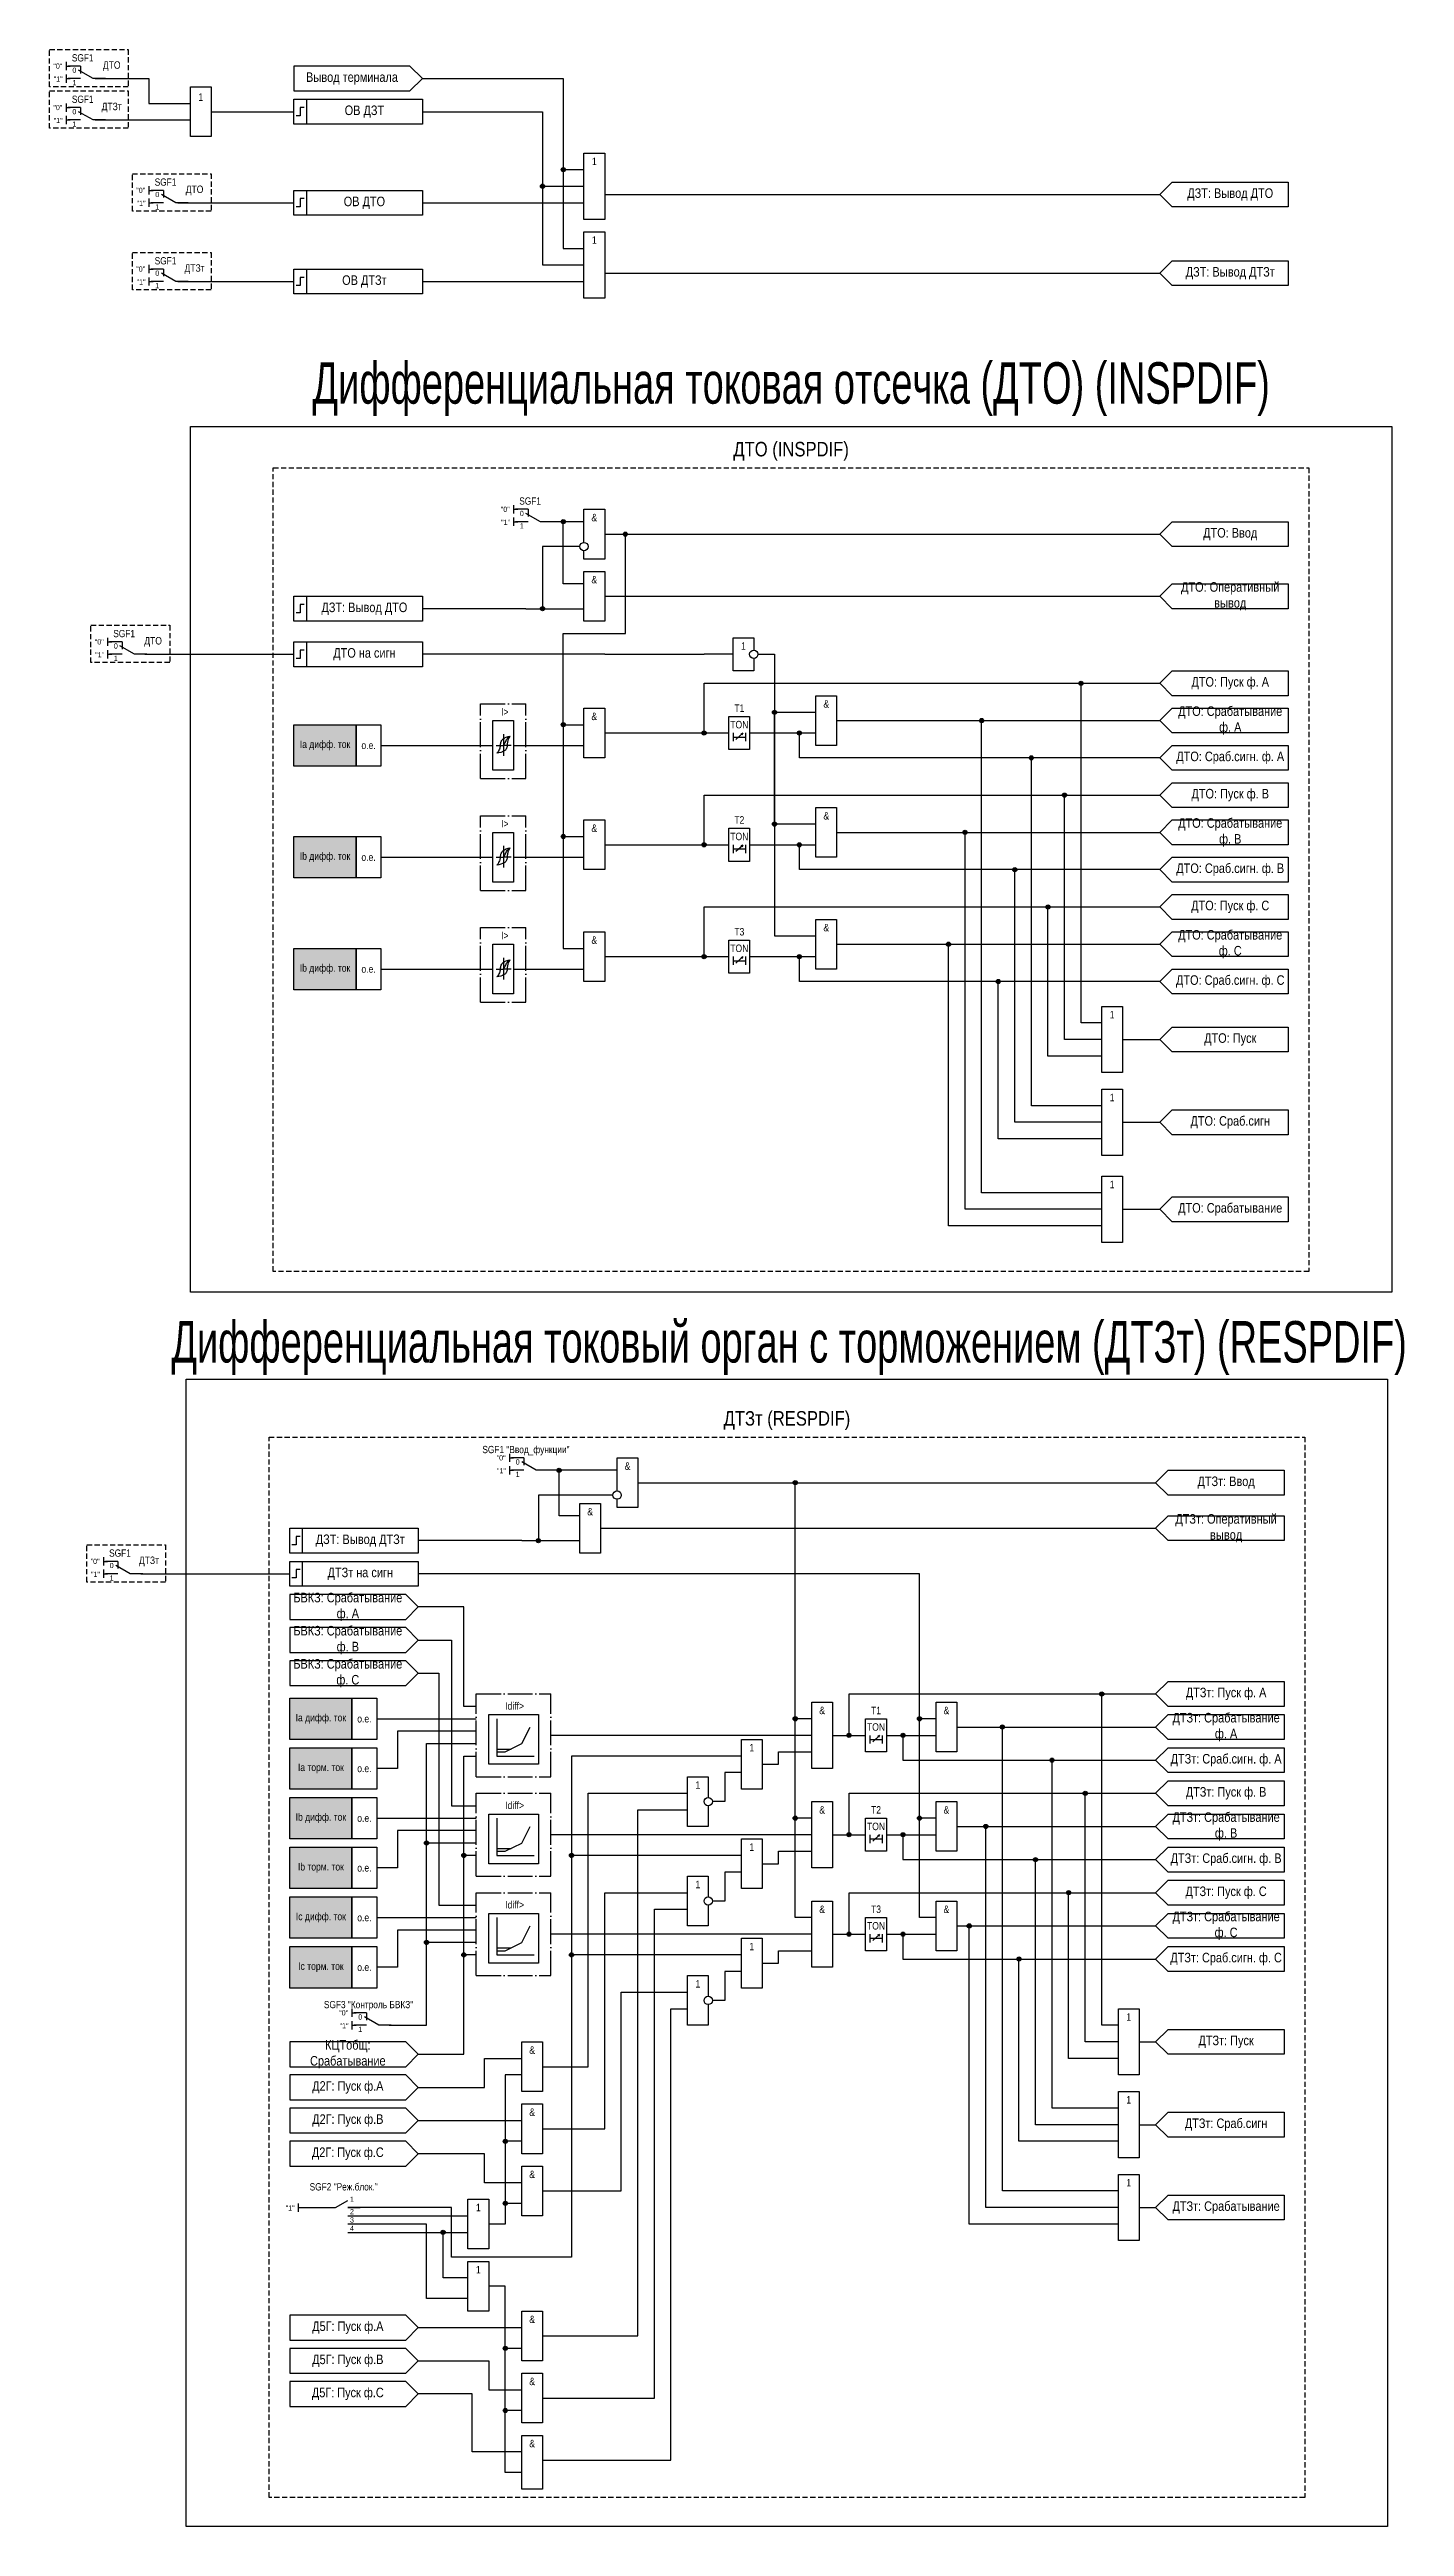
# Model space of a CAD drawing. Header units: millimetres. Extents: x -578 to 4001, y -1196 to 139.
# Drawn here: x -34 to 293, y -466 to 132 of the extents above; entities that cross this region are included whole.
import ezdxf
from ezdxf.enums import TextEntityAlignment as Align

# ---------------------------------------------------------------- set-up
doc = ezdxf.new("R2010")
doc.units = ezdxf.units.MM
doc.linetypes.add('ACAD_ISO04W100', pattern=[30, 24, -3, 0, -3])
doc.linetypes.add('штриховая2', pattern=[0.375, 0.25, -0.125])
doc.layers.add('invisible', color=252, linetype='Continuous', plot=False)
doc.layers.add('TEXT', color=7, linetype='Continuous', lineweight=25)
doc.layers.add('Основная', color=7, linetype='Continuous')
doc.styles.add('1.8_Gost_RD', font='ARIALN.TTF', dxfattribs={"height": 1.8})
doc.styles.add('2.5_Gost_RD', font='ARIALN.TTF', dxfattribs={"height": 2.5})
doc.styles.add('3.5_Gost_RD', font='ARIALN.TTF', dxfattribs={"height": 3.5})
doc.styles.add('Вывод', font='ARIALN.TTF', dxfattribs={"height": 2.5})
doc.styles.add('Компонент', font='ARIALN.TTF', dxfattribs={"height": 3.5})

msp = doc.modelspace()

# ---------------------------------------------------------------- texts
at = {"color": 30, "ltscale": 100, "attachment_point": 5}
for s, insert, char_height, width, style in [('ДТО', (-19, 128), 1.8, 8, '2.5_Gost_RD'), ('ДТЗт', (-19, 118), 1.8, 8, '2.5_Gost_RD'), ('ДТО', (1, 98), 1.8, 8, '2.5_Gost_RD'), ('ДТЗт', (1, 79), 1.8, 8, '2.5_Gost_RD'), ('{\\W0.8;\\C3;Дифференциальная токовая отсечка (ДТО) (INSPDIF)}', (145, 50), 10, 290, '3.5_Gost_RD'), ('\\pt108.5;ДТО (INSPDIF)', (145, 35), 3.5, 250, '3.5_Gost_RD'), ('ДТО', (-9, -11), 1.8, 8, '2.5_Gost_RD'), ('{\\W0.8;\\C3;Дифференциальная токовый орган с торможением (ДТЗт) (RESPDIF)}', (144.5, -181.5), 10, 341, '3.5_Gost_RD'), ('\\pt108.5;ДТЗт (RESPDIF)', (144, -199), 3.5, 250, '3.5_Gost_RD'), ('ДТЗт', (-10, -233), 1.8, 8, '2.5_Gost_RD')]:
    msp.add_mtext(s, dxfattribs=dict(at, insert=insert, char_height=char_height, width=width, style=style))
at = {"color": 0, "ltscale": 100, "insert": (39, 125), "char_height": 2.3, "width": 28, "attachment_point": 5, "style": '2.5_Gost_RD'}
msp.add_mtext('{\\C256;Вывод терминала}', dxfattribs=at)
at = {"color": 6, "ltscale": 100, "char_height": 1.25, "attachment_point": 1, "style": '3.5_Gost_RD'}
for insert in [(-33, 125.5), (-33, 115.5), (-13, 95.5), (-13, 76.5), (-23, -13.5), (-24, -235.5)]:
    msp.add_mtext_dynamic_manual_height_columns('"1"', width=2, gutter_width=17.5, heights=[0], dxfattribs=dict(at, insert=insert))
at = {"color": 6, "ltscale": 100, "insert": (2.5, 120.5), "char_height": 1.8, "width": 5, "attachment_point": 5, "style": '2.5_Gost_RD'}
msp.add_mtext('1', dxfattribs=at)
at = {"ltscale": 100, "char_height": 1.8, "attachment_point": 5}
for s, insert, width, style in [('1', (97.5, 105), 5, '2.5_Gost_RD'), ('1', (97.5, 86), 5, '2.5_Gost_RD'), ('1', (133.5, -12), 5, '2.5_Gost_RD'), ('T1', (132.5, -27), 5, '2.5_Gost_RD'), ('Ia дифф. ток', (32.5, -36), 15, '1.8_Gost_RD'), ('о.е.', (43, -36), 6, '1.8_Gost_RD'), ('TON', (132.5, -31), 5, '2.5_Gost_RD'), ('T2', (132.5, -54), 5, '2.5_Gost_RD'), ('TON', (132.5, -58), 5, '2.5_Gost_RD'), ('Ib дифф. ток', (32.5, -63), 15, '1.8_Gost_RD'), ('о.е.', (43, -63), 6, '1.8_Gost_RD'), ('T3', (132.5, -81), 5, '2.5_Gost_RD'), ('Ib дифф. ток', (32.5, -90), 15, '1.8_Gost_RD'), ('о.е.', (43, -90), 6, '1.8_Gost_RD'), ('TON', (132.5, -85), 5, '2.5_Gost_RD'), ('T1', (165.5, -269), 5, '2.5_Gost_RD'), ('Ia дифф. ток', (31.5, -271), 15, '1.8_Gost_RD'), ('о.е.', (42, -271), 6, '1.8_Gost_RD'), ('TON', (165.5, -273), 5, '2.5_Gost_RD'), ('Ia торм. ток', (31.5, -283), 15, '1.8_Gost_RD'), ('о.е.', (42, -283), 6, '1.8_Gost_RD'), ('T2', (165.5, -293), 5, '2.5_Gost_RD'), ('Ib дифф. ток', (31.5, -295), 15, '1.8_Gost_RD'), ('о.е.', (42, -295), 6, '1.8_Gost_RD'), ('TON', (165.5, -297), 5, '2.5_Gost_RD'), ('Ib торм. ток', (31.5, -307), 15, '1.8_Gost_RD'), ('о.е.', (42, -307), 6, '1.8_Gost_RD'), ('T3', (165.5, -317), 5, '2.5_Gost_RD'), ('Ic дифф. ток', (31.5, -319), 15, '1.8_Gost_RD'), ('о.е.', (42, -319), 6, '1.8_Gost_RD'), ('TON', (165.5, -321), 5, '2.5_Gost_RD'), ('Ic торм. ток', (31.5, -331), 15, '1.8_Gost_RD'), ('о.е.', (42, -331), 6, '1.8_Gost_RD')]:
    msp.add_mtext(s, dxfattribs=dict(at, insert=insert, width=width, style=style))
at = {"ltscale": 100, "char_height": 1.25, "attachment_point": 1, "style": '3.5_Gost_RD'}
for insert in [(75, 18.5), (74, -210.5), (36, -344.5)]:
    msp.add_mtext_dynamic_manual_height_columns('"1"', width=2, gutter_width=17.5, heights=[0], dxfattribs=dict(at, insert=insert))
at = {"layer": 'TEXT', "color": 0, "ltscale": 100, "insert": (42, 117), "char_height": 2.3, "width": 28, "attachment_point": 5, "style": '2.5_Gost_RD'}
msp.add_mtext('{\\C256;ОВ ДЗТ}', dxfattribs=at)
at = {"layer": 'TEXT', "ltscale": 100, "attachment_point": 5, "style": '2.5_Gost_RD'}
for s, insert, char_height, width in [('ДЗТ: Вывод ДТО', (251, 97), 2.3, 28), ('ДЗТ: Вывод ДТЗт', (251, 78), 2.3, 28), ('ДЗТ: Вывод ДТО', (42, -3), 2.3, 28), ('ДЗТ: Вывод ДТЗт', (41, -228), 2.3, 28), ('4', (39, -394), 1.25, 2), ('3', (39, -392), 1.25, 2)]:
    msp.add_mtext(s, dxfattribs=dict(at, insert=insert, char_height=char_height, width=width))
at = {"layer": 'Основная', "color": 0, "ltscale": 100, "char_height": 2.3, "width": 28, "attachment_point": 5, "style": '2.5_Gost_RD'}
for s, insert in [('{\\C256;ОВ ДТО}', (42, 95)), ('{\\C256;ОВ ДТЗт}', (42, 76)), ('{\\C256;ДТО: Оперативный вывод}', (251, 0)), ('{\\C256;ДТО: Пуск ф. A}', (251, -21)), ('{\\C256;ДТО: Срабатывание ф. A}', (251, -30)), ('{\\C256;ДТО: Пуск ф. B}', (251, -48)), ('{\\C256;ДТО: Срабатывание ф. B}', (251, -57)), ('{\\C256;ДТО: Сраб.сигн. ф. B}', (251, -66)), ('{\\C256;ДТО: Пуск ф. C}', (251, -75)), ('{\\C256;ДТО: Срабатывание ф. C}', (251, -84)), ('{\\C256;ДТО: Сраб.сигн. ф. С}', (251, -93)), ('{\\C256;ДТО: Пуск}', (251, -107)), ('{\\C256;ДТО: Сраб.сигн}', (251, -127)), ('{\\C256;ДТО: Срабатывание}', (251, -148)), ('{\\C256;ДТЗт: Оперативный вывод}', (250, -225)), ('{\\C256;БВКЗ: Срабатывание ф. A}', (38, -244)), ('{\\C256;БВКЗ: Срабатывание ф. B}', (38, -252)), ('{\\C256;БВКЗ: Срабатывание ф. C}', (38, -260)), ('{\\C256;ДТЗт: Пуск ф. A}', (250, -265)), ('{\\C256;ДТЗт: Срабатывание ф. A}', (250, -273)), ('{\\C256;ДТЗт: Пуск ф. B}', (250, -289)), ('{\\C256;ДТЗт: Срабатывание ф. B}', (250, -297)), ('{\\C256;ДТЗт: Пуск ф. C}', (250, -313)), ('{\\C256;ДТЗт: Срабатывание ф. C}', (250, -321)), ('{\\C256;КЦТобщ: Срабатывание}', (38, -352)), ('{\\C256;ДТЗт: Пуск}', (250, -349)), ('{\\C256;Д2Г: Пуск ф.A}', (38, -360)), ('{\\C256;Д2Г: Пуск ф.B}', (38, -368)), ('{\\C256;Д2Г: Пуск ф.C}', (38, -376)), ('{\\C256;ДТЗт: Срабатывание}', (250, -389)), ('{\\C256;Д5Г: Пуск ф.A}', (38, -418)), ('{\\C256;Д5Г: Пуск ф.B}', (38, -426)), ('{\\C256;Д5Г: Пуск ф.C}', (38, -434))]:
    msp.add_mtext(s, dxfattribs=dict(at, insert=insert))
at = {"layer": 'Основная', "ltscale": 100, "attachment_point": 5, "style": '2.5_Gost_RD'}
for s, insert, char_height, width in [('&', (97.5, 19), 1.8, 5), ('ДТО: Ввод', (251, 15), 2.3, 28), ('&', (97.5, 4), 1.8, 5), ('ДТО на сигн', (42, -14), 2.3, 28), ('&', (97.5, -29), 1.8, 5), ('&', (153.5, -26), 1.8, 5), ('ДТО: Сраб.сигн. ф. A', (251, -39), 2.3, 28), ('&', (153.5, -53), 1.8, 5), ('&', (97.5, -56), 1.8, 5), ('&', (97.5, -83), 1.8, 5), ('&', (153.5, -80), 1.8, 5), ('1', (222.5, -101), 1.8, 5), ('1', (222.5, -121), 1.8, 5), ('1', (222.5, -142), 1.8, 5), ('&', (105.5, -210), 1.8, 5), ('ДТЗт: Ввод', (250, -214), 2.3, 28), ('&', (96.5, -221), 1.8, 5), ('ДТЗт на сигн', (41, -236), 2.3, 28), ('&', (152.5, -269), 1.8, 5), ('&', (182.5, -269), 1.8, 5), ('1', (135.5, -278), 1.8, 5), ('ДТЗт: Сраб.сигн. ф. A', (250, -281), 2.3, 28), ('1', (122.5, -287), 1.8, 5), ('&', (152.5, -293), 1.8, 5), ('&', (182.5, -293), 1.8, 5), ('1', (135.5, -302), 1.8, 5), ('ДТЗт: Сраб.сигн. ф. В', (250, -305), 2.3, 28), ('1', (122.5, -311), 1.8, 5), ('&', (152.5, -317), 1.8, 5), ('&', (182.5, -317), 1.8, 5), ('1', (135.5, -326), 1.8, 5), ('ДТЗт: Сраб.сигн. ф. С', (250, -329), 2.3, 28), ('1', (122.5, -335), 1.8, 5), ('1', (226.5, -343), 1.8, 5), ('&', (82.5, -351), 1.8, 5), ('1', (226.5, -363), 1.8, 5), ('&', (82.5, -366), 1.8, 5), ('ДТЗт: Сраб.сигн', (250, -369), 2.3, 28), ('&', (82.5, -381), 1.8, 5), ('1', (226.5, -383), 1.8, 5), ('1', (69.5, -389), 1.8, 5), ('1', (69.5, -404), 1.8, 5), ('&', (82.5, -416), 1.8, 5), ('&', (82.5, -431), 1.8, 5), ('&', (82.5, -446), 1.8, 5)]:
    msp.add_mtext(s, dxfattribs=dict(at, insert=insert, char_height=char_height, width=width))
at = {"layer": 'Основная', "color": 7, "ltscale": 100, "char_height": 1.8, "attachment_point": 1, "style": '1.8_Gost_RD'}
for s, insert in [('I>', (75, -27)), ('I>', (75, -54)), ('I>', (75, -81)), ('Idiff>', (76, -267)), ('Idiff>', (76, -291)), ('Idiff>', (76, -315))]:
    msp.add_mtext_dynamic_manual_height_columns(s, width=4, gutter_width=17.5, heights=[0], dxfattribs=dict(at, insert=insert))
at = {"layer": 'Основная', "ltscale": 100, "insert": (23, -388.5), "char_height": 1.25, "attachment_point": 1, "style": '3.5_Gost_RD'}
msp.add_mtext_dynamic_manual_height_columns('"1"', width=2, gutter_width=17.5, heights=[0], dxfattribs=at)

# ---------------------------------------------------------------- blocks, each defined once
blk = doc.blocks.new('Точка')
at = {"ltscale": 100}
h = blk.add_hatch(color=256, dxfattribs=at)
h.dxf.hatch_style = 1
edge = h.paths.add_edge_path()
edge.add_arc((0, 0), 0.5, 0, 360)
blk.add_circle((0, 0), 0.5, dxfattribs=at)
blk = doc.blocks.new('*U898')
at = {"layer": 'Основная', "linetype": 'ACAD_ISO04W100', "ltscale": 0.25}
for p, q in [((0, 0), (11, 0)), ((0, -18), (0, 0)), ((11, -18), (11, 0)), ((0, -18), (11, -18))]:
    blk.add_line(p, q, dxfattribs=at)
at = {"layer": 'Основная', "style": 'Компонент'}
blk.add_attdef('ОУ', text='', height=3.5, dxfattribs=at).set_placement((11, 0), align=Align.MIDDLE_CENTER)
blk = doc.blocks.new('*U1018')
at = {"layer": 'Основная', "linetype": 'ACAD_ISO04W100', "ltscale": 0.25}
for p, q in [((0, 0), (18, 0)), ((0, -20), (0, 0)), ((18, -20), (18, 0)), ((0, -20), (18, -20))]:
    blk.add_line(p, q, dxfattribs=at)
at = {"layer": 'Основная', "style": 'Компонент'}
blk.add_attdef('ОУ', text='', height=3.5, dxfattribs=at).set_placement((18, 0), align=Align.MIDDLE_CENTER)
blk = doc.blocks.new('*U956')
at = {"layer": 'Основная', "color": 0}
blk.add_line((0, 0), (6, 3.4), dxfattribs=at)
blk = doc.blocks.new('*U1017')
at = {"layer": 'Основная', "color": 0}
for p, q in [((-9, 0), (-3, 0)), ((3, 0), (9, 0))]:
    blk.add_line(p, q, dxfattribs=at)
at = {"layer": 'Основная', "ltscale": 0.25}
blk.add_blockref('*U956', (-3, 0), dxfattribs=at)
at = {"layer": 'Основная'}
for tag, height, style, p in [('ОУ', 3.5, 'Компонент', (1, 10)), ('В2', 2.5, 'Вывод', (5, 4)), ('В1', 2.5, 'Вывод', (5, -2))]:
    blk.add_attdef(tag, text='', height=height, dxfattribs=dict(at, style=style)).set_placement(p, align=Align.MIDDLE_CENTER)
blk = doc.blocks.new('*U958')
at = {"layer": 'Основная', "color": 0}
blk.add_line((0, 0), (7, 4), dxfattribs=at)
at = {"layer": 'Основная', "ltscale": 0.35}
blk.add_line((6, 6), (6, 2.5), dxfattribs=at)
blk = doc.blocks.new('*U985')
at = {"layer": 'Основная', "color": 0}
for p, q in [((-3, 6), (-9, 6)), ((-3, 0), (-9, 0)), ((9, 0), (3, 0))]:
    blk.add_line(p, q, dxfattribs=at)
at = {"layer": 'Основная', "ltscale": 0.25, "xscale": -1}
blk.add_blockref('*U958', (3, 0), dxfattribs=at)
at = {"layer": 'Основная'}
for tag, height, style, p in [('В1', 2.5, 'Вывод', (-14, 6)), ('В2', 2.5, 'Вывод', (-6, 4)), ('ОУ', 3.5, 'Компонент', (-2, 10)), ('В3', 2.5, 'Вывод', (-6, -2))]:
    blk.add_attdef(tag, text='', height=height, dxfattribs=dict(at, style=style)).set_placement(p, align=Align.MIDDLE_CENTER)

# ---------------------------------------------------------------- hatches: boundary and pattern name
at = {"ltscale": 100, "true_color": 0xf7941d}
h = msp.add_hatch(color=30, dxfattribs=at)
h.dxf.hatch_style = 1
h.paths.add_polyline_path([(25, -31), (40, -31), (40, -41), (25, -41)])
h = msp.add_hatch(color=30, dxfattribs=at)
h.dxf.hatch_style = 1
h.paths.add_polyline_path([(25, -58), (40, -58), (40, -68), (25, -68)])
h = msp.add_hatch(color=30, dxfattribs=at)
h.dxf.hatch_style = 1
h.paths.add_polyline_path([(25, -85), (40, -85), (40, -95), (25, -95)])
h = msp.add_hatch(color=30, dxfattribs=at)
h.dxf.hatch_style = 1
h.paths.add_polyline_path([(24, -266), (39, -266), (39, -276), (24, -276)])
h = msp.add_hatch(color=30, dxfattribs=at)
h.dxf.hatch_style = 1
h.paths.add_polyline_path([(24, -278), (39, -278), (39, -288), (24, -288)])
h = msp.add_hatch(color=30, dxfattribs=at)
h.dxf.hatch_style = 1
h.paths.add_polyline_path([(24, -290), (39, -290), (39, -300), (24, -300)])
h = msp.add_hatch(color=30, dxfattribs=at)
h.dxf.hatch_style = 1
h.paths.add_polyline_path([(24, -302), (39, -302), (39, -312), (24, -312)])
h = msp.add_hatch(color=30, dxfattribs=at)
h.dxf.hatch_style = 1
h.paths.add_polyline_path([(24, -314), (39, -314), (39, -324), (24, -324)])
h = msp.add_hatch(color=30, dxfattribs=at)
h.dxf.hatch_style = 1
h.paths.add_polyline_path([(24, -326), (39, -326), (39, -336), (24, -336)])

# ---------------------------------------------------------------- linework, layer by layer
at = {"color": 6, "ltscale": 100}
for p, q in [((-30, 129), (-30, 127)), ((-30, 128), (-29, 128)), ((-30, 126), (-30, 124)), ((-30, 125), (-29, 125)), ((-30, 119), (-30, 117)), ((-30, 118), (-29, 118)), ((-30, 116), (-30, 114)), ((-30, 115), (-29, 115)), ((-10, 99), (-10, 97)), ((-10, 98), (-9, 98)), ((-10, 96), (-10, 94)), ((-10, 95), (-9, 95)), ((-10, 80), (-10, 78)), ((-10, 79), (-9, 79)), ((-10, 77), (-10, 75)), ((-10, 76), (-9, 76)), ((-20, -10), (-20, -12)), ((-20, -11), (-19, -11)), ((-20, -13), (-20, -15)), ((-20, -14), (-19, -14)), ((-21, -232), (-21, -234)), ((-21, -233), (-20, -233)), ((-21, -235), (-21, -237)), ((-21, -236), (-20, -236))]:
    msp.add_line(p, q, dxfattribs=at)
at = {"ltscale": 100}
for p, q in [((78, 22), (78, 20)), ((78, 21), (79, 21)), ((78, 19), (78, 17)), ((78, 18), (79, 18)), ((81, -3), (95, -3)), ((90, -31), (95, -31)), ((77, -207), (77, -209)), ((77, -208), (78, -208)), ((77, -210), (77, -212)), ((77, -211), (78, -211)), ((80, -228), (94, -228)), ((39, -341), (39, -343)), ((39, -342), (40, -342)), ((39, -344), (39, -346)), ((39, -345), (40, -345))]:
    msp.add_line(p, q, dxfattribs=at)
at = {"color": 7, "ltscale": 100}
for p, q in [((131.7, -34.54), (133.37, -33.05)), ((133.37, -33.05), (132.85, -33.27)), ((133.37, -33.05), (133.11, -33.52)), ((131.7, -61.54), (133.37, -60.05)), ((133.37, -60.05), (132.85, -60.27)), ((133.37, -60.05), (133.11, -60.52)), ((131.7, -88.54), (133.37, -87.05)), ((133.37, -87.05), (132.85, -87.27)), ((133.37, -87.05), (133.11, -87.52)), ((164.7, -276.54), (166.37, -275.05)), ((166.37, -275.05), (165.85, -275.27)), ((166.37, -275.05), (166.11, -275.52)), ((164.7, -300.54), (166.37, -299.05)), ((166.37, -299.05), (165.85, -299.27)), ((166.37, -299.05), (166.11, -299.52)), ((164.7, -324.54), (166.37, -323.05)), ((166.37, -323.05), (165.85, -323.27)), ((166.37, -323.05), (166.11, -323.52))]:
    msp.add_line(p, q, dxfattribs=at)
at = {"color": 6, "linetype": 'штриховая2', "ltscale": 5}
for points in [[(-34, 132), (-15, 132), (-15, 123), (-34, 123)], [(-34, 122), (-15, 122), (-15, 113), (-34, 113)], [(-14, 102), (5, 102), (5, 93), (-14, 93)], [(-14, 83), (5, 83), (5, 74), (-14, 74)], [(-24, -7), (-5, -7), (-5, -16), (-24, -16)], [(-25, -229), (-6, -229), (-6, -238), (-25, -238)]]:
    msp.add_lwpolyline(points, close=True, dxfattribs=at)
at = {"ltscale": 100}
for points in [[(56, 125), (53, 128), (25, 128), (25, 122), (53, 122), (56, 125)], [(56, 125), (90, 125), (90, 84), (95, 84)], [(56, 125), (90, 125), (90, 103), (95, 103)], [(56, 117), (85, 117), (85, 99), (95, 99)], [(56, 117), (85, 117), (85, 80), (95, 80)], [(100, 97), (234, 97)], [(56, 95), (95, 95)], [(100, 78), (234, 78)], [(56, 76), (95, 76)], [(95, 3), (90, 3), (90, 18), (85, 18)], [(95, 18), (90, 18)], [(94, 12), (85, 12), (85, -3)], [(90, -31), (90, -31), (90, -9), (105, -9), (105, 15)], [(100, 15), (234, 15)], [(95, 3), (90, 3)], [(100, 0), (234, 0)], [(81, -3), (62, -3), (62, -3), (56, -3)], [(136, -15), (136, -18), (131, -18), (131, -10), (136, -10), (136, -13)], [(100, -14), (56, -14)], [(100, -14), (124, -14)], [(131, -14), (124, -14), (124, -14)], [(137, -14), (141, -14), (141, -82), (151, -82)], [(124, -33), (124, -21), (234, -21)], [(220, -103), (215, -103), (215, -21)], [(151, -55), (141, -55), (141, -28)], [(141, -28), (151, -28)], [(90, -31), (90, -31), (90, -58), (95, -58)], [(131, -33), (131, -35)], [(131, -34), (134, -34)], [(134, -33), (134, -35)], [(234, -39), (147, -39), (147, -33)], [(156, -30), (234, -30)], [(220, -144), (191, -144), (191, -30)], [(220, -123), (203, -123), (203, -39)], [(124, -60), (124, -48), (234, -48)], [(220, -107), (211, -107), (211, -48)], [(90, -58), (90, -58), (90, -85), (95, -85)], [(156, -57), (234, -57)], [(220, -148), (187, -148), (187, -57)], [(131, -60), (131, -62)], [(131, -61), (134, -61)], [(134, -60), (134, -62)], [(234, -66), (147, -66), (147, -60)], [(220, -127), (199, -127), (199, -66)], [(124, -87), (124, -75), (234, -75)], [(220, -111), (207, -111), (207, -75)], [(131, -87), (131, -89)], [(131, -88), (134, -88)], [(134, -87), (134, -89)], [(234, -93), (147, -93), (147, -87)], [(156, -84), (234, -84)], [(220, -152), (183, -152), (183, -84)], [(220, -131), (195, -131), (195, -93)], [(225, -107), (234, -107)], [(225, -127), (234, -127)], [(225, -148), (234, -148)], [(94, -222), (89, -222), (89, -211), (84, -211)], [(103, -211), (89, -211)], [(108, -214), (233, -214)], [(150, -271), (146, -271), (146, -214)], [(102, -217), (84, -217), (84, -228)], [(94, -222), (89, -222)], [(99, -225), (233, -225)], [(80, -228), (61, -228), (61, -228), (55, -228)], [(180, -271), (176, -271), (176, -236), (55, -236)], [(69, -268), (66, -268), (66, -244), (55, -244)], [(55, -252), (63, -252), (63, -292), (69, -292)], [(55, -260), (60, -260), (60, -316), (69, -316)], [(159, -275), (159, -265), (233, -265)], [(224, -345), (220, -345), (220, -265)], [(69, -274), (50, -274), (50, -283), (45, -283)], [(74, -271), (74, -280)], [(74, -279), (76, -279), (80, -277), (82, -273)], [(150, -275), (87, -275)], [(150, -295), (146, -295), (146, -271)], [(164, -275), (164, -277)], [(167, -275), (167, -277)], [(168, -275), (180, -275)], [(172, -275), (172, -281), (233, -281)], [(180, -295), (176, -295), (176, -271)], [(185, -273), (233, -273)], [(224, -385), (196, -385), (196, -273)], [(133, -280), (92, -280), (92, -401), (63, -401), (63, -389), (38, -389)], [(48, -345), (57, -345), (57, -277), (69, -277)], [(55, -352), (66, -352), (66, -280), (69, -280)], [(74, -278.31), (77.39, -278.31)], [(74, -280), (83, -280)], [(138, -282), (142, -282), (142, -279), (150, -279)], [(164, -276), (167, -276)], [(224, -365), (208, -365), (208, -281)], [(133, -284), (129, -284), (129, -291), (126, -291)], [(85, -355), (96, -355), (96, -289), (120, -289)], [(85, -420), (108, -420), (108, -293), (120, -293)], [(159, -299), (159, -289), (233, -289)], [(224, -349), (216, -349), (216, -289)], [(69, -298), (50, -298), (50, -307), (45, -307)], [(74, -295), (74, -304)], [(74, -303), (76, -303), (80, -301), (82, -297)], [(150, -299), (87, -299)], [(150, -319), (146, -319), (146, -295)], [(168, -299), (180, -299)], [(172, -299), (172, -305), (233, -305)], [(180, -319), (176, -319), (176, -295)], [(185, -297), (233, -297)], [(224, -389), (192, -389), (192, -297)], [(69, -301), (57, -301)], [(69, -304), (66, -304)], [(74, -302.31), (77.39, -302.31)], [(74, -304), (83, -304)], [(133, -304), (92, -304)], [(138, -306), (142, -306), (142, -303), (150, -303)], [(164, -299), (164, -301)], [(164, -300), (167, -300)], [(167, -299), (167, -301)], [(133, -308), (129, -308), (129, -315), (126, -315)], [(224, -369), (204, -369), (204, -305)], [(85, -370), (100, -370), (100, -313), (120, -313)], [(159, -323), (159, -313), (233, -313)], [(224, -353), (212, -353), (212, -313)], [(69, -322), (50, -322), (50, -331), (45, -331)], [(74, -319), (74, -328)], [(74, -327), (76, -327), (80, -325), (82, -321)], [(85, -435), (112, -435), (112, -317), (120, -317)], [(185, -321), (233, -321)], [(224, -393), (188, -393), (188, -321)], [(69, -325), (57, -325)], [(69, -328), (66, -328)], [(74, -326.31), (77.39, -326.31)], [(74, -328), (83, -328)], [(150, -323), (87, -323)], [(133, -328), (92, -328)], [(138, -330), (142, -330), (142, -327), (150, -327)], [(164, -323), (164, -325)], [(164, -324), (167, -324)], [(167, -323), (167, -325)], [(168, -323), (180, -323)], [(172, -323), (172, -329), (233, -329)], [(133, -332), (129, -332), (129, -339), (126, -339)], [(224, -373), (200, -373), (200, -329)], [(85, -385), (104, -385), (104, -337), (120, -337)], [(85, -450), (116, -450), (116, -341), (120, -341)], [(229, -349), (233, -349)], [(55, -360), (71, -360), (71, -353), (80, -353)], [(80, -357), (76, -357), (76, -393), (72, -393)], [(55, -368), (80, -368)], [(229, -369), (233, -369)], [(80, -383), (71, -383), (71, -376), (55, -376)], [(80, -373), (76, -373)], [(80, -388), (76, -388)], [(26, -389), (35, -389)], [(38, -391), (67, -391)], [(67, -411), (57, -411), (57, -393), (38, -393)], [(229, -389), (233, -389)], [(38, -395), (67, -395)], [(67, -406), (61, -406), (61, -395)], [(80, -453), (76, -453), (76, -408), (72, -408)], [(55, -418), (80, -418)], [(80, -423), (76, -423)], [(55, -426), (72, -426), (72, -433), (80, -433)], [(80, -448), (68, -448), (68, -434), (55, -434)], [(80, -438), (76, -438)], [(80, -453), (76, -453)]]:
    msp.add_lwpolyline(points, dxfattribs=at)
at = {"color": 6, "ltscale": 100}
for points in [[(-23, 125), (-10, 125), (-10, 119), (0, 119)], [(-23, 115), (0, 115)]]:
    msp.add_lwpolyline(points, dxfattribs=at)
msp.add_lwpolyline([(0, 123), (5, 123), (5, 111), (0, 111)], close=True, dxfattribs=at)
at = {"ltscale": 100}
for points in [[(25, 120), (28, 120), (28, 114), (25, 114)], [(25, 120), (56, 120), (56, 114), (25, 114)], [(95, 107), (100, 107), (100, 91), (95, 91)], [(25, 98), (28, 98), (28, 92), (25, 92)], [(25, 98), (56, 98), (56, 92), (25, 92)], [(265, 94), (237, 94), (234, 97), (237, 100), (265, 100)], [(95, 88), (100, 88), (100, 72), (95, 72)], [(25, 79), (28, 79), (28, 73), (25, 73)], [(25, 79), (56, 79), (56, 73), (25, 73)], [(265, 75), (237, 75), (234, 78), (237, 81), (265, 81)], [(130, -29), (135, -29), (135, -37), (130, -37)], [(25, -31), (40, -31), (40, -41), (25, -41)], [(40, -31), (46, -31), (46, -41), (40, -41)], [(25, -58), (40, -58), (40, -68), (25, -68)], [(40, -58), (46, -58), (46, -68), (40, -68)], [(130, -56), (135, -56), (135, -64), (130, -64)], [(130, -83), (135, -83), (135, -91), (130, -91)], [(25, -85), (40, -85), (40, -95), (25, -95)], [(40, -85), (46, -85), (46, -95), (40, -95)], [(220, -99), (225, -99), (225, -115), (220, -115)], [(220, -119), (225, -119), (225, -135), (220, -135)], [(220, -140), (225, -140), (225, -156), (220, -156)], [(24, -266), (39, -266), (39, -276), (24, -276)], [(39, -266), (45, -266), (45, -276), (39, -276)], [(150, -267), (155, -267), (155, -283), (150, -283)], [(163, -271), (168, -271), (168, -279), (163, -279)], [(24, -278), (39, -278), (39, -288), (24, -288)], [(39, -278), (45, -278), (45, -288), (39, -288)], [(24, -290), (39, -290), (39, -300), (24, -300)], [(39, -290), (45, -290), (45, -300), (39, -300)], [(150, -291), (155, -291), (155, -307), (150, -307)], [(163, -295), (168, -295), (168, -303), (163, -303)], [(24, -302), (39, -302), (39, -312), (24, -312)], [(39, -302), (45, -302), (45, -312), (39, -312)], [(24, -314), (39, -314), (39, -324), (24, -324)], [(39, -314), (45, -314), (45, -324), (39, -324)], [(150, -315), (155, -315), (155, -331), (150, -331)], [(163, -319), (168, -319), (168, -327), (163, -327)], [(24, -326), (39, -326), (39, -336), (24, -336)], [(39, -326), (45, -326), (45, -336), (39, -336)], [(224, -341), (229, -341), (229, -357), (224, -357)], [(224, -361), (229, -361), (229, -377), (224, -377)], [(224, -381), (229, -381), (229, -397), (224, -397)]]:
    msp.add_lwpolyline(points, close=True, dxfattribs=at)
at = {"lineweight": 30, "ltscale": 100}
for points in [[(27.5, 118), (26.5, 118), (26.5, 116), (25.5, 116)], [(27.5, 96), (26.5, 96), (26.5, 94), (25.5, 94)], [(27.5, 77), (26.5, 77), (26.5, 75), (25.5, 75)]]:
    msp.add_lwpolyline(points, dxfattribs=at)
at = {"color": 2, "ltscale": 100}
for points in [[(0, 41), (290, 41), (290, -168), (0, -168)], [(-1, -189), (289, -189), (289, -466), (-1, -466)]]:
    msp.add_lwpolyline(points, close=True, dxfattribs=at)
at = {"layer": 'invisible', "color": 6, "ltscale": 100}
for p, q in [((-11, -14), (25, -14)), ((-12, -236), (24, -236))]:
    msp.add_line(p, q, dxfattribs=at)
for points in [[(5, 117), (25, 117)], [(-3, 95), (25, 95)], [(-3, 76), (25, 76)]]:
    msp.add_lwpolyline(points, dxfattribs=at)
at = {"layer": 'Основная', "ltscale": 100}
for p, q in [((73, -31.5), (73, -30)), ((73, -30), (78, -30)), ((73, -39), (73, -31)), ((78, -30), (78, -36)), ((73, -42), (73, -39)), ((78, -36), (95, -36)), ((78, -36), (78, -42)), ((78, -42), (73, -42)), ((73, -58.5), (73, -57)), ((73, -57), (78, -57)), ((73, -66), (73, -58)), ((78, -57), (78, -63)), ((78, -63), (95, -63)), ((78, -63), (78, -69)), ((73, -69), (73, -66)), ((78, -69), (73, -69)), ((73, -85.5), (73, -84)), ((73, -84), (78, -84)), ((73, -93), (73, -85)), ((78, -84), (78, -90)), ((73, -96), (73, -93)), ((78, -90), (95, -90)), ((78, -90), (78, -96)), ((78, -96), (73, -96)), ((72, -271.5), (72, -270)), ((72, -270), (84, -270)), ((72, -279), (72, -271)), ((84, -270), (84, -276)), ((72, -282), (72, -279)), ((84, -276), (84, -282)), ((84, -282), (72, -282)), ((72, -295.5), (72, -294)), ((72, -294), (84, -294)), ((72, -303), (72, -295)), ((84, -294), (84, -300)), ((72, -306), (72, -303)), ((84, -300), (84, -306)), ((84, -306), (72, -306)), ((72, -319.5), (72, -318)), ((72, -318), (84, -318)), ((72, -327), (72, -319)), ((84, -318), (84, -324)), ((72, -330), (72, -327)), ((84, -324), (84, -330)), ((84, -330), (72, -330)), ((26, -388), (26, -390))]:
    msp.add_line(p, q, dxfattribs=at)
at = {"layer": 'Основная'}
for p, q in [((75.6, -33.28), (75.6, -38.48)), ((75.6, -60.28), (75.6, -65.48)), ((75.6, -87.28), (75.6, -92.48))]:
    msp.add_line(p, q, dxfattribs=at)
at = {"layer": 'Основная', "color": 7, "ltscale": 100}
for p, q in [((46, -36), (73, -36)), ((73.79, -36), (75.6, -36)), ((77.42, -36), (75.6, -36)), ((46, -63), (73, -63)), ((73.79, -63), (75.6, -63)), ((77.42, -63), (75.6, -63)), ((46, -90), (73, -90)), ((73.79, -90), (75.6, -90)), ((77.42, -90), (75.6, -90)), ((45, -271), (69, -271)), ((45, -295), (69, -295)), ((45, -319), (69, -319))]:
    msp.add_line(p, q, dxfattribs=at)
at = {"layer": 'Основная', "linetype": 'штриховая2', "ltscale": 5}
for points in [[(20, 31), (270, 31), (270, -163), (20, -163)], [(19, -203), (269, -203), (269, -459), (19, -459)]]:
    msp.add_lwpolyline(points, close=True, dxfattribs=at)
at = {"layer": 'Основная', "ltscale": 100}
for points in [[(95, 13), (95, 21), (100, 21), (100, 9), (95, 9), (95, 11)], [(100, -33), (130, -33), (130, -33), (130, -33)], [(135, -33), (151, -33)], [(100, -60), (130, -60), (130, -60), (130, -60)], [(135, -60), (151, -60)], [(100, -87), (130, -87), (130, -87), (130, -87)], [(135, -87), (151, -87)], [(103, -216), (103, -208), (108, -208), (108, -220), (103, -220), (103, -218)], [(155, -275), (163, -275), (163, -275), (163, -275)], [(125, -292), (125, -297), (120, -297), (120, -285), (125, -285), (125, -290)], [(155, -299), (163, -299), (163, -299), (163, -299)], [(125, -316), (125, -321), (120, -321), (120, -309), (125, -309), (125, -314)], [(155, -323), (163, -323), (163, -323), (163, -323)], [(125, -340), (125, -345), (120, -345), (120, -333), (125, -333), (125, -338)]]:
    msp.add_lwpolyline(points, dxfattribs=at)
for points in [[(265, 18), (265, 12), (237, 12), (234, 15), (237, 18)], [(95, 6), (100, 6), (100, -6), (95, -6)], [(25, 0), (28, 0), (28, -6), (25, -6)], [(25, 0), (56, 0), (56, -6), (25, -6)], [(265, 3), (265, -3), (237, -3), (234, 0), (237, 3)], [(25, -11), (28, -11), (28, -17), (25, -17)], [(25, -11), (56, -11), (56, -17), (25, -17)], [(265, -18), (265, -24), (237, -24), (234, -21), (237, -18)], [(95, -27), (100, -27), (100, -39), (95, -39)], [(151, -24), (156, -24), (156, -36), (151, -36)], [(265, -27), (265, -33), (237, -33), (234, -30), (237, -27)], [(265, -36), (265, -42), (237, -42), (234, -39), (237, -36)], [(265, -45), (265, -51), (237, -51), (234, -48), (237, -45)], [(151, -51), (156, -51), (156, -63), (151, -63)], [(95, -54), (100, -54), (100, -66), (95, -66)], [(265, -54), (265, -60), (237, -60), (234, -57), (237, -54)], [(265, -63), (265, -69), (237, -69), (234, -66), (237, -63)], [(265, -72), (265, -78), (237, -78), (234, -75), (237, -72)], [(95, -81), (100, -81), (100, -93), (95, -93)], [(151, -78), (156, -78), (156, -90), (151, -90)], [(265, -81), (265, -87), (237, -87), (234, -84), (237, -81)], [(265, -90), (265, -96), (237, -96), (234, -93), (237, -90)], [(265, -104), (265, -110), (237, -110), (234, -107), (237, -104)], [(265, -124), (265, -130), (237, -130), (234, -127), (237, -124)], [(265, -145), (265, -151), (237, -151), (234, -148), (237, -145)], [(264, -211), (264, -217), (236, -217), (233, -214), (236, -211)], [(94, -219), (99, -219), (99, -231), (94, -231)], [(24, -225), (27, -225), (27, -231), (24, -231)], [(24, -225), (55, -225), (55, -231), (24, -231)], [(264, -222), (264, -228), (236, -228), (233, -225), (236, -222)], [(24, -233), (27, -233), (27, -239), (24, -239)], [(24, -233), (55, -233), (55, -239), (24, -239)], [(24, -241), (24, -247), (52, -247), (55, -244), (52, -241)], [(24, -249), (24, -255), (52, -255), (55, -252), (52, -249)], [(24, -257), (24, -263), (52, -263), (55, -260), (52, -257)], [(264, -262), (264, -268), (236, -268), (233, -265), (236, -262)], [(180, -267), (185, -267), (185, -279), (180, -279)], [(264, -270), (264, -276), (236, -276), (233, -273), (236, -270)], [(133, -276), (138, -276), (138, -288), (133, -288)], [(264, -278), (264, -284), (236, -284), (233, -281), (236, -278)], [(264, -286), (264, -292), (236, -292), (233, -289), (236, -286)], [(180, -291), (185, -291), (185, -303), (180, -303)], [(264, -294), (264, -300), (236, -300), (233, -297), (236, -294)], [(133, -300), (138, -300), (138, -312), (133, -312)], [(264, -302), (264, -308), (236, -308), (233, -305), (236, -302)], [(264, -310), (264, -316), (236, -316), (233, -313), (236, -310)], [(180, -315), (185, -315), (185, -327), (180, -327)], [(264, -318), (264, -324), (236, -324), (233, -321), (236, -318)], [(133, -324), (138, -324), (138, -336), (133, -336)], [(264, -326), (264, -332), (236, -332), (233, -329), (236, -326)], [(264, -346), (264, -352), (236, -352), (233, -349), (236, -346)], [(24, -349), (24, -355), (52, -355), (55, -352), (52, -349)], [(80, -349), (85, -349), (85, -361), (80, -361)], [(24, -357), (24, -363), (52, -363), (55, -360), (52, -357)], [(80, -364), (85, -364), (85, -376), (80, -376)], [(24, -365), (24, -371), (52, -371), (55, -368), (52, -365)], [(264, -366), (264, -372), (236, -372), (233, -369), (236, -366)], [(24, -373), (24, -379), (52, -379), (55, -376), (52, -373)], [(80, -379), (85, -379), (85, -391), (80, -391)], [(67, -387), (72, -387), (72, -399), (67, -399)], [(264, -386), (264, -392), (236, -392), (233, -389), (236, -386)], [(67, -402), (72, -402), (72, -414), (67, -414)], [(24, -415), (24, -421), (52, -421), (55, -418), (52, -415)], [(80, -414), (85, -414), (85, -426), (80, -426)], [(24, -423), (24, -429), (52, -429), (55, -426), (52, -423)], [(80, -429), (85, -429), (85, -441), (80, -441)], [(24, -431), (24, -437), (52, -437), (55, -434), (52, -431)], [(80, -444), (85, -444), (85, -457), (80, -457)]]:
    msp.add_lwpolyline(points, close=True, dxfattribs=at)
at = {"layer": 'Основная', "lineweight": 30, "ltscale": 100}
for points in [[(27.5, -2), (26.5, -2), (26.5, -4), (25.5, -4)], [(27.5, -13), (26.5, -13), (26.5, -15), (25.5, -15)], [(26.5, -227), (25.5, -227), (25.5, -229), (24.5, -229)], [(26.5, -235), (25.5, -235), (25.5, -237), (24.5, -237)]]:
    msp.add_lwpolyline(points, dxfattribs=at)
at = {"layer": 'Основная', "ltscale": 100}
for centre in [(95, 12), (136, -14), (103, -217), (125, -291), (125, -315), (125, -339)]:
    msp.add_circle(centre, 1, dxfattribs=at)
at = {"layer": 'Основная'}
for points in [[(74.8, -36.08), (74.95, -35.29), (75.44, -34.46), (77.2, -33.74)], [(75.6, -36), (76, -35.28), (76.47, -34.4), (77.2, -33.74)], [(76.48, -36.08), (76.6, -35.29), (76.81, -34.46), (77.2, -33.74)], [(74.8, -36.08), (74.6, -36.87), (74, -37.88)], [(76.48, -36.08), (76.25, -36.87), (75.76, -37.33), (74, -37.88)], [(74.8, -63.08), (74.6, -63.87), (74, -64.88)], [(76.48, -63.08), (76.25, -63.87), (75.76, -64.33), (74, -64.88)], [(74.8, -63.08), (74.95, -62.29), (75.44, -61.46), (77.2, -60.74)], [(75.6, -63), (76, -62.28), (76.47, -61.4), (77.2, -60.74)], [(76.48, -63.08), (76.6, -62.29), (76.81, -61.46), (77.2, -60.74)], [(74.8, -90.08), (74.95, -89.29), (75.44, -88.46), (77.2, -87.74)], [(75.6, -90), (76, -89.28), (76.47, -88.4), (77.2, -87.74)], [(76.48, -90.08), (76.6, -89.29), (76.81, -88.46), (77.2, -87.74)], [(74.8, -90.08), (74.6, -90.87), (74, -91.88)], [(76.48, -90.08), (76.25, -90.87), (75.76, -91.33), (74, -91.88)]]:
    msp.add_spline(points, degree=3, dxfattribs=at)

# ---------------------------------------------------------------- block references
at = {"ltscale": 100}
for p in [(90, 103), (85, 99)]:
    msp.add_blockref('Точка', p, dxfattribs=at)
at = {"color": 3, "ltscale": 0.25, "xscale": 0.5, "yscale": 0.5, "zscale": 0.5}
msp.add_blockref('*U1017', (36.5, -389), dxfattribs=at).add_auto_attribs({'ОУ': 'SGF2 "Реж.блок."', 'В1': '2', 'В2': '1'})
at = {"layer": 'Основная', "color": 6, "ltscale": 0.25, "xscale": 0.5, "yscale": 0.5, "zscale": 0.5}
for p in [(-25, 125), (-25, 115), (-5, 95), (-5, 76), (-15, -14), (-16, -236)]:
    msp.add_blockref('*U985', p, dxfattribs=at).add_auto_attribs({'ОУ': 'SGF1', 'В1': '"0"', 'В2': '0', 'В3': '1'})
at = {"layer": 'Основная', "ltscale": 0.25, "xscale": 0.5, "yscale": 0.5, "zscale": 0.5}
for p, values in [((83, 18), {'ОУ': 'SGF1', 'В1': '"0"', 'В2': '0', 'В3': '1'}), ((82, -211), {'ОУ': 'SGF1 "Ввод_функции"', 'В1': '"0"', 'В2': '0', 'В3': '1'}), ((44, -345), {'ОУ': 'SGF3 "Контроль БВКЗ"', 'В1': '"0"', 'В2': '0', 'В3': '1'})]:
    msp.add_blockref('*U985', p, dxfattribs=at).add_auto_attribs(values)
at = {"layer": 'Основная', "ltscale": 100}
for p in [(90, 18), (105, 15), (85, -3), (215, -21), (141, -28), (191, -30), (90, -31), (124, -33), (147, -33), (203, -39), (211, -48), (90, -58), (124, -60), (141, -55), (147, -60), (187, -57), (199, -66), (207, -75), (183, -84), (124, -87), (147, -87), (195, -93), (89, -211), (146, -214), (84, -228), (220, -265), (146, -271), (159, -275), (172, -275), (176, -271), (196, -273), (208, -281), (216, -289), (146, -295), (159, -299), (172, -299), (176, -295), (192, -297), (57, -301), (66, -304), (92, -304), (204, -305), (212, -313), (159, -323), (172, -323), (188, -321), (57, -325), (66, -328), (92, -328), (200, -329), (76, -373), (76, -388), (61, -395), (76, -423), (76, -438)]:
    msp.add_blockref('Точка', p, dxfattribs=at)
at = {"layer": 'Основная', "ltscale": 0.25}
for name, p in [('*U898', (70, -26)), ('*U898', (70, -53)), ('*U898', (70, -80)), ('*U1018', (69, -265)), ('*U1018', (69, -289)), ('*U1018', (69, -313))]:
    msp.add_blockref(name, p, dxfattribs=at)

msp.set_redraw_order([(e.dxf.handle, doc.entitydb.next_handle()) for e in msp.query("TEXT MTEXT ATTDEF DIMENSION ARC_DIMENSION")])  # texts and dimensions are drawn at this point

doc.saveas('drawing.dxf')
